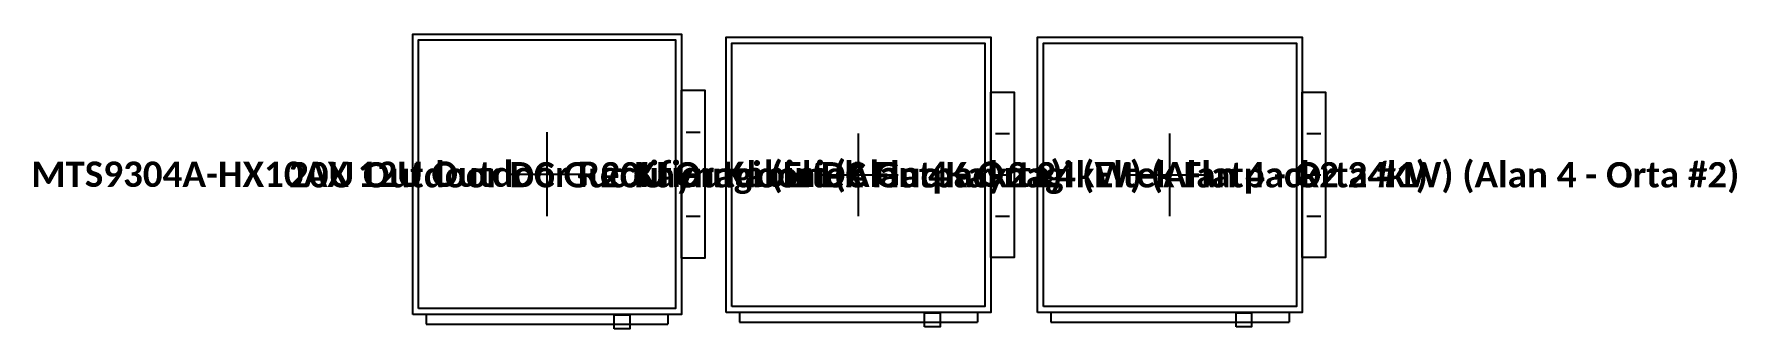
# Model space of a CAD drawing. Header units: metres. Extents: x -25 to 25, y -60.4 to 24.9.
# Drawn here: x -0.318 to 4.057, y -60.282 to -59.525 of the extents above; entities that cross this region are included whole.
import ezdxf
from ezdxf.enums import TextEntityAlignment as Align

# ---------------------------------------------------------------- set-up
doc = ezdxf.new("R2010")
doc.units = ezdxf.units.M
doc.layers.add('EKP_RECTIFIER_ELTEK_20U', color=3, linetype='CONTINUOUS')
doc.layers.add('EKP_RECTIFIER_MTS9304A', color=94, linetype='CONTINUOUS')
doc.styles.get("Standard").update_dxf_attribs({"font": 'calibrib.ttf'})

msp = doc.modelspace()

# ---------------------------------------------------------------- texts
at = {"layer": 'EKP_RECTIFIER_ELTEK_20U'}
for s, p in [('20U Outdoor DC Guc Kaynagi (Eltek Flatpack2 24kW) (Alan 4 - Orta #1)', (1.8, -59.8865)), ('20U Outdoor DC Guc Kaynagi (Eltek Flatpack2 24kW) (Alan 4 - Orta #2)', (2.6, -59.8865))]:
    msp.add_text(s, height=0.065, dxfattribs=at).set_placement(p, align=Align.MIDDLE_CENTER)
at = {"layer": 'EKP_RECTIFIER_MTS9304A'}
msp.add_text('MTS9304A-HX10AX 12U Outdoor Rectifier Kabini (Alan 4 - Orta)', height=0.065, dxfattribs=at).set_placement((1, -59.885), align=Align.MIDDLE_CENTER)

# ---------------------------------------------------------------- linework, layer by layer
at = {"layer": 'EKP_RECTIFIER_ELTEK_20U'}
for p, q in [((1.8, -59.9926), (1.8, -59.7805)), ((2.152, -59.7805), (2.188, -59.7805)), ((2.6, -59.9926), (2.6, -59.7805)), ((2.952, -59.7805), (2.988, -59.7805)), ((1.698, -59.8865), (1.902, -59.8865)), ((2.152, -59.8865), (2.188, -59.8865)), ((2.498, -59.8865), (2.702, -59.8865)), ((2.952, -59.8865), (2.988, -59.8865)), ((2.152, -59.9926), (2.188, -59.9926)), ((2.952, -59.9926), (2.988, -59.9926)), ((1.494, -60.24), (1.494, -60.265)), ((1.494, -60.265), (2.106, -60.265)), ((2.106, -60.24), (2.106, -60.265)), ((2.294, -60.24), (2.294, -60.265)), ((2.294, -60.265), (2.906, -60.265)), ((2.906, -60.24), (2.906, -60.265))]:
    msp.add_line(p, q, dxfattribs=at)
for points in [[(1.46, -60.24), (1.46, -59.533), (2.14, -59.533), (2.14, -60.24)], [(2.26, -60.24), (2.26, -59.533), (2.94, -59.533), (2.94, -60.24)], [(1.475, -60.225), (1.475, -59.548), (2.125, -59.548), (2.125, -60.225)], [(2.275, -60.225), (2.275, -59.548), (2.925, -59.548), (2.925, -60.225)], [(2.14, -60.0986), (2.14, -59.6744), (2.2, -59.6744), (2.2, -60.0986)], [(2.94, -60.0986), (2.94, -59.6744), (3, -59.6744), (3, -60.0986)], [(1.97, -60.2775), (1.97, -60.2415), (2.01, -60.2415), (2.01, -60.2775)], [(2.77, -60.2775), (2.77, -60.2415), (2.81, -60.2415), (2.81, -60.2775)]]:
    msp.add_lwpolyline(points, close=True, dxfattribs=at)
at = {"layer": 'EKP_RECTIFIER_MTS9304A'}
for p, q in [((1, -59.993), (1, -59.777)), ((1.357, -59.777), (1.393, -59.777)), ((0.8965, -59.885), (1.1035, -59.885)), ((1.357, -59.885), (1.393, -59.885)), ((1.357, -59.993), (1.393, -59.993)), ((0.6895, -60.245), (0.6895, -60.27)), ((0.6895, -60.27), (1.3105, -60.27)), ((1.3105, -60.245), (1.3105, -60.27))]:
    msp.add_line(p, q, dxfattribs=at)
for points in [[(0.655, -60.245), (0.655, -59.525), (1.345, -59.525), (1.345, -60.245)], [(0.67, -60.23), (0.67, -59.54), (1.33, -59.54), (1.33, -60.23)], [(1.345, -60.101), (1.345, -59.669), (1.405, -59.669), (1.405, -60.101)], [(1.1725, -60.2825), (1.1725, -60.2465), (1.2125, -60.2465), (1.2125, -60.2825)]]:
    msp.add_lwpolyline(points, close=True, dxfattribs=at)

msp.set_redraw_order([(e.dxf.handle, doc.entitydb.next_handle()) for e in msp.query("TEXT MTEXT ATTDEF DIMENSION ARC_DIMENSION")])  # texts and dimensions are drawn at this point

doc.saveas('drawing.dxf')
